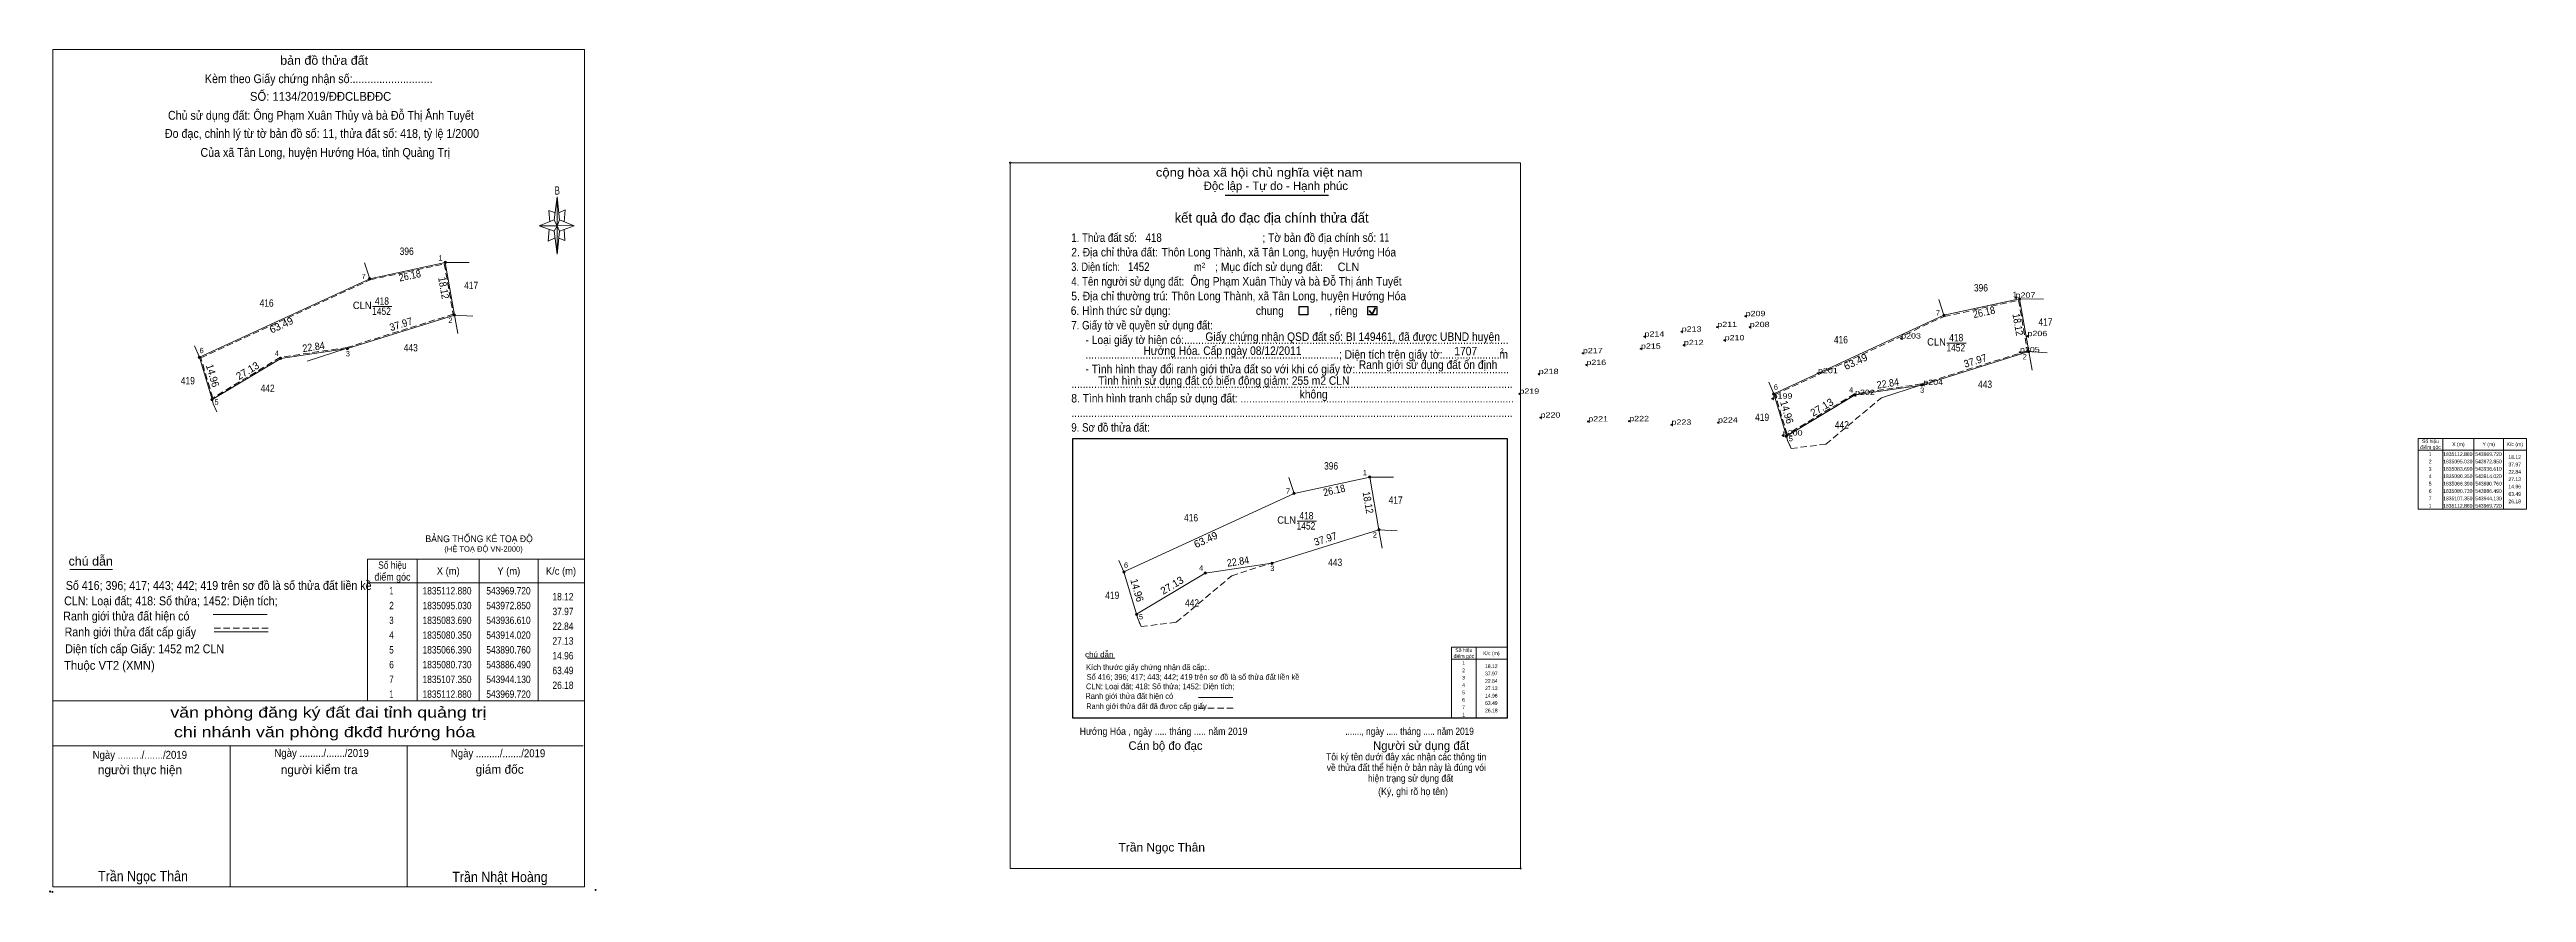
# Model space of a CAD drawing. Header units: metres. Extents: x 543288 to 552499, y 1822776 to 1839668.
# Drawn here: x 543303 to 544141, y 1834912 to 1835197 of the extents above; entities that cross this region are included whole.
import ezdxf
from ezdxf.enums import TextEntityAlignment as Align

# ---------------------------------------------------------------- set-up
doc = ezdxf.new("R2010")
doc.units = ezdxf.units.M
doc.header["$LTSCALE"] = 0.72
doc.header["$PDMODE"] = 32
doc.header["$PDSIZE"] = 0.36
doc.linetypes.add('MEDIUM_DASHED', pattern=[4.5, 3, -1.5])
for name, color, linetype, lineweight in [('1', 7, 'Continuous', 13), ('10', 7, 'Continuous', 13), ('17', 7, 'Continuous', 13), ('2', 7, 'Continuous', 25), ('5', 7, 'Continuous', 13), ('6', 7, 'Continuous', 13), ('63', 7, 'Continuous', 13)]:
    doc.layers.add(name, color=color, linetype=linetype, lineweight=lineweight)
doc.layers.add('12', color=7, linetype='Continuous')
doc.layers.add('7', color=7, linetype='Continuous')

msp = doc.modelspace()

# ---------------------------------------------------------------- texts
at = {"layer": '1'}
for s, width, p in [('CLN', 0.95, (543941.605, 1835097.08)), ('1452', 0.85, (543948.14, 1835095.09)), ('418', 0.85, (543948.29, 1835098.53))]:
    msp.add_text(s, height=2.5, dxfattribs=dict(at, width=width)).set_placement(p, align=Align.CENTER)
for s, height, width, p in [('BẢNG THỐNG KÊ TOẠ ĐỘ ', 2.3, 0.95, (543429.86, 1835030.51)), ('(HỆ TOẠ ĐỘ VN-2000)', 1.86, 0.9, (543436.26, 1835027.27))]:
    msp.add_text(s, height=height, dxfattribs=dict(at, width=width)).set_placement(p)
at = {"layer": '10'}
for s, width, p in [('396', 0.85, (543423.51, 1835127.79)), ('417', 0.85, (543445.35, 1835116.19)), ('416', 0.85, (543376.08, 1835110.23)), ('CLN', 0.95, (543408.455, 1835109.46)), ('1452', 0.85, (543414.99, 1835107.47)), ('418', 0.85, (543415.14, 1835110.91)), ('443', 0.85, (543424.9, 1835095.12)), ('419', 0.85, (543349.395, 1835083.96)), ('442', 0.85, (543376.41, 1835081.37)), ('396', 0.85, (543736.58, 1835055.1)), ('416', 0.85, (543689.15, 1835037.54)), ('CLN', 0.95, (543721.525, 1835036.77)), ('418', 0.85, (543728.21, 1835038.22)), ('417', 0.85, (543758.42, 1835043.5)), ('1452', 0.85, (543728.06, 1835034.78)), ('443', 0.85, (543737.97, 1835022.43)), ('419', 0.85, (543662.465, 1835011.27)), ('442', 0.85, (543689.48, 1835008.68))]:
    msp.add_text(s, height=2.5, dxfattribs=dict(at, width=width)).set_placement(p, align=Align.CENTER)
for s, rotation, width, p in [('26.18', 12.194, 0.9, (543424.811, 1835119.545)), ('18.12', 279.946, 0.9, (543434.814, 1835116.386)), ('37.97', 17.376, 0.95, (543421.952, 1835103.127)), ('22.84', 8.41, 0.9, (543392.152, 1835095.418)), ('14.96', 286.582, 0.95, (543356.601, 1835086.567)), ('26.18', 12.194, 0.9, (543737.881, 1835046.855)), ('18.12', 279.946, 0.9, (543747.883, 1835043.696)), ('37.97', 17.376, 0.95, (543735.022, 1835030.437)), ('22.84', 8.41, 0.9, (543705.222, 1835022.728)), ('14.96', 286.582, 0.95, (543669.671, 1835013.877))]:
    msp.add_text(s, height=2.5, rotation=rotation, dxfattribs=dict(at, width=width)).set_placement(p, align=Align.CENTER)
for s, width, p in [(' 1', 0.9, (543435.66, 1835125.88)), (' 7', 0.9, (543409.6, 1835119.58)), (' 2', 0.9, (543439.02, 1835104.77)), (' 6', 0.9, (543354.75, 1835094.52)), (' 4', 0.95, (543380.22, 1835093.57)), (' 3', 0.95, (543404.29, 1835093.44)), (' 5', 0.9, (543359.82, 1835077.05)), (' 1', 0.9, (543748.73, 1835053.19)), (' 7', 0.9, (543722.67, 1835046.89)), (' 2', 0.9, (543752.09, 1835032.08)), (' 6', 0.9, (543667.82, 1835021.83)), (' 4', 0.95, (543693.29, 1835020.88)), (' 3', 0.95, (543717.36, 1835020.75)), (' 5', 0.9, (543672.89, 1835004.36))]:
    msp.add_text(s, height=1.8, dxfattribs=dict(at, width=width)).set_placement(p, align=Align.RIGHT)
for s, rotation, p in [('63.49', 24.789, (543381.581, 1835102.885)), ('27.13', 30.971, (543370.257, 1835087.499)), ('63.49', 24.789, (543694.651, 1835030.195)), ('27.13', 30.971, (543683.327, 1835014.809))]:
    msp.add_text(s, height=2.5, rotation=rotation, dxfattribs=at).set_placement(p, align=Align.CENTER)
at = {"layer": '12', "width": 1.25}
for s, p in [('p207', (543968.38, 1835113.28)), ('p211', (543867.37, 1835103.36)), ('p209', (543876.98, 1835107.04)), ('p208', (543878.37, 1835103.34)), ('p215', (543841.52, 1835096.02)), ('p214', (543842.73, 1835100.13)), ('p213', (543855.32, 1835101.79)), ('p212', (543856.05, 1835097.23)), ('p210', (543869.86, 1835098.86)), ('p203', (543929.63, 1835099.47)), ('p206', (543972.42, 1835100.28)), ('p218', (543806.9, 1835087.43)), ('p217', (543821.86, 1835094.5)), ('p216', (543823.04, 1835090.51)), ('p201', (543901.48, 1835087.72)), ('p205', (543969.86, 1835094.83)), ('p219', (543800.34, 1835080.75)), ('p199', (543886.11, 1835079.12)), ('p202', (543914.02, 1835080.35)), ('p204', (543937.14, 1835083.77)), ('p220', (543807.52, 1835072.7)), ('p221', (543823.68, 1835071.38)), ('p222', (543837.55, 1835071.48)), ('p223', (543851.86, 1835070.26)), ('p224', (543867.62, 1835071.02)), ('p200', (543889.55, 1835066.63))]:
    msp.add_text(s, height=1.8, dxfattribs=at).set_placement(p)
at = {"layer": '2'}
for s, height, width, p in [('cộng hòa xã hội chủ nghĩa việt nam', 2.884, 1.15, (543677.21, 1835154.3)), ('2. Địa chỉ thửa đất:', 2.884, 0.9, (543648.59, 1835127.27)), ('1. Thửa đất số:', 2.884, 0.85, (543648.59, 1835132.21)), ('418', 2.89, 0.85, (543673.75, 1835132.21)), ('Thôn Long Thành, xã Tân Long, huyện Hướng Hóa', 2.89, 0.9, (543679.17, 1835127.27)), ('; Tờ bản đồ địa chính số:', 2.884, 0.9, (543713.31, 1835132.21)), ('11', 2.89, 0.75, (543753.02, 1835132.25)), ('3. Diện tích:', 2.884, 0.8, (543648.59, 1835122.32)), ('1452', 2.89, 0.85, (543667.79, 1835122.34)), ('m', 2.884, 0.8, (543690.18, 1835122.32)), ('2', 1.648, 0.8, (543692.77, 1835123.48)), ('; Mục đích sử dụng đất:', 2.884, 0.9, (543697.32, 1835122.32)), (' CLN', 2.888, 0.95, (543737.77, 1835122.3)), ('4. Tên người sử dụng đất:', 2.884, 0.85, (543648.59, 1835117.38)), ('5. Địa chỉ thường trú:', 2.884, 0.9, (543648.59, 1835112.43)), ('Thôn Long Thành, xã Tân Long, huyện Hướng Hóa', 2.89, 0.9, (543682.52, 1835112.45)), ('Ông Phạm Xuân Thủy và bà Đỗ Thị ánh Tuyết', 2.89, 0.9, (543688.93, 1835117.4)), ('6. Hình thức sử dụng:', 2.884, 0.9, (543648.42, 1835107.48)), ('7. Giấy tờ về quyền sử dụng đất:', 2.884, 0.85, (543648.59, 1835102.54)), ('chung                , riêng', 2.884, 0.9, (543711.1, 1835107.48)), ('     - Loại giấy tờ hiện có:..................................................................................................................', 2.884, 0.9, (543648.59, 1835097.6)), ('Hướng Hóa. Cấp ngày 08/12/2011', 2.89, 0.9, (543673.01, 1835093.92)), ('Giấy chứng nhận QSD đất số: BI 149461, đã được UBND huyện', 2.89, 0.9, (543694.01, 1835098.66)), ('     - Tình hình thay đổi ranh giới thửa đất so với khi có giấy tờ:......................................................', 2.884, 0.9, (543648.59, 1835087.71)), ('     .........................................................................................; Diện tích trên giấy tờ:....................m', 2.884, 0.9, (543648.59, 1835092.64)), ('Ranh giới sử dụng đất ổn định', 2.888, 0.9, (543745.94, 1835089.18)), ('1707', 2.89, 0.9, (543778.31, 1835093.76)), ('2', 1.648, 0.8, (543793.82, 1835094.47)), ('8. Tình hình tranh chấp sử dụng đất: ................................................................................................', 2.884, 0.9, (543648.59, 1835077.81)), ('...........................................................................................................................................................', 2.884, 0.9, (543648.59, 1835082.76)), ('Tình hình sử dụng đất có biến động giảm: 255 m2 CLN', 2.89, 0.9, (543657.7, 1835083.8)), ('không', 2.885, 0.9, (543725.94, 1835079.17)), ('...........................................................................................................................................................', 2.884, 0.9, (543648.59, 1835072.87)), ('9. Sơ đồ thửa đất:', 2.884, 0.85, (543648.59, 1835067.92)), ('Hướng Hóa , ngày ..... tháng ..... năm 2019', 2.47, 0.9, (543651.42, 1834965.23)), ('......., ngày ..... tháng ..... năm 2019', 2.47, 0.85, (543741.39, 1834965.23)), ('(Ký, ghi rõ họ tên)', 2.473, 0.9, (543752.5, 1834944.87)), ('Trần Ngọc Thân', 2.886, 1.05, (543664.58, 1834925.75))]:
    msp.add_text(s, height=height, dxfattribs=dict(at, width=width)).set_placement(p)
for s, height, p in [('Độc lập - Tự do - Hạnh phúc', 2.884, (543693.42, 1835149.75)), ('Cán bộ đo đạc', 2.885, (543667.96, 1834960.18)), ('Người sử dụng đất', 2.884, (543750.78, 1834960.18))]:
    msp.add_text(s, height=height, dxfattribs=at).set_placement(p)
for s, height, p in [('kết quả đo đạc địa chính thửa đất', 3.297, (543716.435, 1835138.72)), ('.', 0.824, (543800.732, 1834919.56))]:
    msp.add_text(s, height=height, dxfattribs=at).set_placement(p, align=Align.CENTER)
for s, height, width, p in [('.....', 1.6, 0.95, (543693.855, 1834987.17)), ('Tôi ký tên dưới đây xác nhận các thông tin', 2.383, 0.9, (543762, 1834956.65)), ('về thửa đất thể hiện ở bản này là đúng vói', 2.383, 0.9, (543762.05, 1834953.01)), ('hiện trạng sử dụng đất', 2.383, 0.9, (543763.49, 1834949.36))]:
    msp.add_text(s, height=height, dxfattribs=dict(at, width=width)).set_placement(p, align=Align.CENTER)
at = {"layer": '5'}
for s, height, width, p in [('Kèm theo Giấy chứng nhận số:...........................', 3, 0.9, (543393.72, 1835185.96)), ('bản đồ thửa đất', 3, 1.05, (543395.56, 1835192.18)), ('SỐ: 1134/2019/ĐĐCLBĐĐC', 3, 0.95, (543394.36, 1835179.98)), ('Chủ sử dụng đất: Ông Phạm Xuân Thủy và bà Đỗ Thị Anh Tuyết', 3, 0.9, (543394.455, 1835173.56)), ('Đo đạc, chỉnh lý từ tờ bản đồ số: 11, thửa đất số: 418, tỷ lệ 1/2000 ', 3, 0.9, (543395.325, 1835167.42)), ('Của xã Tân Long, huyện Hướng Hóa, tỉnh Quảng Trị', 3, 0.9, (543395.91, 1835161)), ('B', 2.755, 0.75, (543474.495, 1835148.22)), ('văn phòng đăng ký đất đai tỉnh quảng trị', 3.6, 1.25, (543396.995, 1834971.09)), ('chi nhánh văn phòng đkđđ hướng hóa', 3.6, 1.25, (543395.71, 1834964.45)), ('Ngày ........./......./2019', 2.7, 0.9, (543333.135, 1834957.14)), ('Ngày ........./......./2019', 2.7, 0.9, (543394.695, 1834957.78)), ('Ngày ........./......./2019', 2.7, 0.9, (543454.455, 1834957.68)), ('Trần Ngọc Thân', 3.5, 0.9, (543334.215, 1834915.66)), ('Trần Nhật Hoàng', 3.5, 0.9, (543455.095, 1834915.4))]:
    msp.add_text(s, height=height, dxfattribs=dict(at, width=width)).set_placement(p, align=Align.CENTER)
for s, p in [('người thực hiện', (543333.185, 1834951.92)), ('người kiểm tra', (543393.895, 1834951.96)), ('giám đốc', (543454.99, 1834952.08))]:
    msp.add_text(s, height=3, dxfattribs=at).set_placement(p, align=Align.CENTER)
at = {"layer": '6'}
for s, height, width, p in [('chú dẫn', 3, 1.05, (543309.01, 1835022.59)), ('Số 416; 396; 417; 443; 442; 419 trên sơ đồ là số thửa đất liền kề', 3, 0.9, (543308.07, 1835014.36)), ('Ranh giới thửa đất hiện có ', 3, 0.9, (543307.21, 1835003.99)), ('CLN: Loại đất; 418: Số thửa; 1452: Diện tích;', 3, 0.9, (543307.51, 1835009.13)), ('Ranh giới thửa đất cấp giấy', 3, 0.9, (543307.67, 1834998.61)), ('Diện tích cấp Giấy: 1452 m2 CLN', 3, 0.9, (543307.88, 1834992.9)), ('Thuộc VT2 (XMN)', 3, 0.95, (543307.49, 1834987.28)), ('chú dẫn', 1.92, 1.05, (543653.26, 1834991.51)), ('Kích thước giấy chứng nhận đã cấp:', 1.92, 0.9, (543653.62, 1834987.22)), ('Ranh giới thửa đất hiện có ', 1.92, 0.9, (543653.37, 1834977.44)), ('CLN: Loại đất; 418: Số thửa; 1452: Diện tích;', 1.92, 0.9, (543653.56, 1834980.72)), ('Số 416; 396; 417; 443; 442; 419 trên sơ đồ là số thửa đất liền kề', 1.92, 0.9, (543653.79, 1834983.89)), ('Ranh giới thửa đất đã được cấp giấy', 1.92, 0.85, (543653.66, 1834974))]:
    msp.add_text(s, height=height, dxfattribs=dict(at, width=width)).set_placement(p)
at = {"layer": '63'}
for s, height, width, p in [('396', 2.5, 0.85, (543956.66, 1835115.41)), ('417', 2.5, 0.85, (543978.5, 1835103.81)), ('416', 2.5, 0.85, (543909.23, 1835097.85)), ('443', 2.5, 0.85, (543958.05, 1835082.74)), ('419', 2.5, 0.85, (543882.545, 1835071.58)), ('442', 2.5, 0.85, (543909.56, 1835068.99)), ('điểm góc', 1.25, 0.9, (544108.9, 1835062.05)), ('Số hiệu', 1.25, 0.85, (544108.9, 1835064.05)), ('X (m)', 1.25, 0.95, (544118.35, 1835063.05)), ('Y (m)', 1.25, 0.95, (544128.605, 1835063.05)), ('K/c (m)', 1.25, 0.95, (544137.445, 1835063.05)), (' 3', 1.25, 0.8, (544108.545, 1835054.7)), (' 2', 1.25, 0.85, (544108.555, 1835057.2)), (' 1', 1.25, 0.75, (544108.55, 1835059.7)), ('1835112.880', 1.25, 0.85, (544118.15, 1835059.7)), ('1835095.030', 1.25, 0.85, (544118.15, 1835057.2)), ('1835083.690', 1.25, 0.85, (544118.15, 1835054.7)), ('543969.720', 1.25, 0.85, (544128.55, 1835059.7)), ('543972.850', 1.25, 0.85, (544128.55, 1835057.2)), ('543936.610', 1.25, 0.85, (544128.55, 1835054.7)), (' 4', 1.25, 0.85, (544108.55, 1835052.2)), (' 5', 1.25, 0.8, (544108.555, 1835049.7)), (' 6', 1.25, 0.85, (544108.555, 1835047.2)), ('1835080.350', 1.25, 0.85, (544118.15, 1835052.2)), ('1835066.390', 1.25, 0.85, (544118.15, 1835049.7)), ('1835080.730', 1.25, 0.85, (544118.15, 1835047.2)), ('543914.020', 1.25, 0.85, (544128.55, 1835052.2)), ('543890.760', 1.25, 0.85, (544128.55, 1835049.7)), ('543886.490', 1.25, 0.85, (544128.55, 1835047.2)), (' 7', 1.25, 0.8, (544108.555, 1835044.7)), (' 1', 1.25, 0.75, (544108.55, 1835042.2)), ('1835107.350', 1.25, 0.85, (544118.15, 1835044.7)), ('1835112.880', 1.25, 0.85, (544118.15, 1835042.2)), ('543944.130', 1.25, 0.85, (544128.55, 1835044.7)), ('543969.720', 1.25, 0.85, (544128.55, 1835042.2)), ('Số hiệu', 2.5, 0.85, (543418.69, 1835021.5)), ('X (m)', 2.5, 0.95, (543437.58, 1835019.5)), ('Y (m)', 2.5, 0.95, (543458.095, 1835019.5)), ('K/c (m)', 2.5, 0.95, (543475.77, 1835019.5)), ('điểm góc', 2.5, 0.9, (543418.69, 1835017.5)), (' 1', 2.5, 0.75, (543417.975, 1835012.8)), ('1835112.880', 2.5, 0.85, (543437.18, 1835012.8)), ('543969.720', 2.5, 0.85, (543457.985, 1835012.8)), (' 3', 2.5, 0.8, (543417.97, 1835002.8)), (' 2', 2.5, 0.85, (543417.99, 1835007.8)), ('1835095.030', 2.5, 0.85, (543437.18, 1835007.8)), ('1835083.690', 2.5, 0.85, (543437.18, 1835002.8)), ('543972.850', 2.5, 0.85, (543457.985, 1835007.8)), ('543936.610', 2.5, 0.85, (543457.985, 1835002.8)), (' 4', 2.5, 0.85, (543417.975, 1834997.8)), ('1835080.350', 2.5, 0.85, (543437.18, 1834997.8)), ('543914.020', 2.5, 0.85, (543457.985, 1834997.8)), (' 5', 2.5, 0.8, (543417.99, 1834992.8)), (' 6', 2.5, 0.85, (543417.99, 1834987.8)), ('1835066.390', 2.5, 0.85, (543437.18, 1834992.8)), ('1835080.730', 2.5, 0.85, (543437.18, 1834987.8)), ('543890.760', 2.5, 0.85, (543457.985, 1834992.8)), ('543886.490', 2.5, 0.85, (543457.985, 1834987.8)), ('điểm góc', 1.25, 0.9, (543781.54, 1834991.32)), ('Số hiệu', 1.25, 0.85, (543781.54, 1834993.32)), (' 2', 1.25, 0.85, (543781.195, 1834986.47)), (' 1', 1.25, 0.75, (543781.19, 1834988.97)), ('K/c (m)', 1.25, 0.95, (543790.855, 1834992.25)), (' 7', 2.5, 0.8, (543417.99, 1834982.8)), (' 1', 2.5, 0.75, (543417.975, 1834977.8)), ('1835107.350', 2.5, 0.85, (543437.18, 1834982.8)), ('1835112.880', 2.5, 0.85, (543437.18, 1834977.8)), ('543944.130', 2.5, 0.85, (543457.985, 1834982.8)), ('543969.720', 2.5, 0.85, (543457.985, 1834977.8)), (' 4', 1.25, 0.85, (543781.19, 1834981.47)), (' 3', 1.25, 0.8, (543781.185, 1834983.97)), (' 5', 1.25, 0.8, (543781.195, 1834978.97)), (' 6', 1.25, 0.85, (543781.195, 1834976.47)), (' 7', 1.25, 0.8, (543781.195, 1834973.97)), (' 1', 1.25, 0.75, (543781.19, 1834971.47))]:
    msp.add_text(s, height=height, dxfattribs=dict(at, width=width)).set_placement(p, align=Align.CENTER)
for s, height, width, p in [(' 1', 1.8, 0.9, (543968.81, 1835113.5)), (' 7', 1.8, 0.9, (543942.75, 1835107.2)), (' 2', 1.8, 0.9, (543972.17, 1835092.39)), (' 6', 1.8, 0.9, (543887.9, 1835082.14)), (' 4', 1.8, 0.95, (543913.37, 1835081.19)), (' 3', 1.8, 0.95, (543937.44, 1835081.06)), (' 5', 1.8, 0.9, (543892.97, 1835064.67)), ('37.97', 1.25, 0.85, (544139.55, 1835056.2)), ('22.84', 1.25, 0.85, (544139.55, 1835053.7)), ('18.12', 1.25, 0.85, (544139.55, 1835058.7)), ('27.13', 1.25, 0.85, (544139.55, 1835051.2)), ('63.49', 1.25, 0.85, (544139.55, 1835046.2)), ('14.96', 1.25, 0.85, (544139.55, 1835048.7)), ('26.18', 1.25, 0.85, (544139.55, 1835043.7)), ('18.12', 2.5, 0.85, (543479.99, 1835010.8)), ('37.97', 2.5, 0.85, (543479.99, 1835005.8)), ('22.84', 2.5, 0.85, (543479.98, 1835000.8)), ('27.13', 2.5, 0.85, (543479.99, 1834995.8)), ('63.49', 2.5, 0.85, (543479.98, 1834985.8)), ('14.96', 2.5, 0.85, (543479.99, 1834990.8)), ('18.12', 1.25, 0.85, (543792.96, 1834987.9)), ('26.18', 2.5, 0.85, (543479.99, 1834980.8)), ('37.97', 1.25, 0.85, (543792.96, 1834985.4)), ('22.84', 1.25, 0.85, (543792.96, 1834982.9)), ('27.13', 1.25, 0.85, (543792.96, 1834980.4)), ('26.18', 1.25, 0.85, (543792.96, 1834972.9)), ('63.49', 1.25, 0.85, (543792.96, 1834975.4)), ('14.96', 1.25, 0.85, (543792.96, 1834977.9))]:
    msp.add_text(s, height=height, dxfattribs=dict(at, width=width)).set_placement(p, align=Align.RIGHT)
for s, rotation, width, p in [('26.18', 12.194, 0.9, (543957.961, 1835107.165)), ('18.12', 279.946, 0.9, (543967.963, 1835104.006)), ('37.97', 17.376, 0.95, (543955.102, 1835090.746)), ('22.84', 8.41, 0.9, (543925.302, 1835083.038)), ('14.96', 286.582, 0.95, (543889.751, 1835074.187))]:
    msp.add_text(s, height=2.5, rotation=rotation, dxfattribs=dict(at, width=width)).set_placement(p, align=Align.CENTER)
for s, rotation, p in [('63.49', 24.789, (543914.731, 1835090.505)), ('27.13', 30.971, (543903.407, 1835075.119))]:
    msp.add_text(s, height=2.5, rotation=rotation, dxfattribs=at).set_placement(p, align=Align.CENTER)

# ---------------------------------------------------------------- hatches: boundary and pattern name
at = {"layer": '10'}
for points in [[(543436.97, 1835125.26, 1), (543436.17, 1835125.26, 1)], [(543411.38, 1835119.73, 1), (543410.58, 1835119.73, 1)], [(543440.1, 1835107.41, 1), (543439.3, 1835107.41, 1)], [(543353.74, 1835093.11, 1), (543352.94, 1835093.11, 1)], [(543381.27, 1835092.73, 1), (543380.47, 1835092.73, 1)], [(543403.86, 1835096.07, 1), (543403.06, 1835096.07, 1)], [(543358.01, 1835078.77, 1), (543357.21, 1835078.77, 1)], [(543724.45, 1835047.04, 1), (543723.65, 1835047.04, 1)], [(543750.04, 1835052.57, 1), (543749.24, 1835052.57, 1)], [(543753.17, 1835034.72, 1), (543752.37, 1835034.72, 1)], [(543716.93, 1835023.38, 1), (543716.13, 1835023.38, 1)], [(543666.81, 1835020.42, 1), (543666.01, 1835020.42, 1)], [(543694.34, 1835020.04, 1), (543693.54, 1835020.04, 1)], [(543671.08, 1835006.08, 1), (543670.28, 1835006.08, 1)]]:
    msp.add_hatch(color=256, dxfattribs=at).paths.add_polyline_path(points)
at = {"layer": '5'}
msp.add_hatch(color=256, dxfattribs=at).paths.add_polyline_path([(543430.58, 1835176.7), (543431.05, 1835176.99), (543431.12, 1835177.05), (543431.18, 1835177.14), (543431.15, 1835177.21), (543431.09, 1835177.24), (543430.99, 1835177.21), (543430.9, 1835177.14), (543430.45, 1835176.7)])
at = {"layer": '63'}
for points in [[(543944.53, 1835107.35, 1), (543943.73, 1835107.35, 1)], [(543970.12, 1835112.88, 1), (543969.32, 1835112.88, 1)], [(543973.25, 1835095.03, 1), (543972.45, 1835095.03, 1)], [(543886.89, 1835080.73, 1), (543886.09, 1835080.73, 1)], [(543914.42, 1835080.35, 1), (543913.62, 1835080.35, 1)], [(543937.01, 1835083.69, 1), (543936.21, 1835083.69, 1)], [(543891.16, 1835066.39, 1), (543890.36, 1835066.39, 1)]]:
    msp.add_hatch(color=256, dxfattribs=at).paths.add_polyline_path(points)

# ---------------------------------------------------------------- linework, layer by layer
at = {"layer": '1'}
msp.add_lwpolyline([(543969.72, 1835112.88), (543972.85, 1835095.03), (543936.61, 1835083.69), (543914.02, 1835080.35), (543890.76, 1835066.39), (543886.49, 1835080.73), (543944.13, 1835107.35)], close=True, dxfattribs=at)
at = {"layer": '10'}
for p, q in [((543409.21, 1835125.07), (543410.98, 1835119.73)), ((543436.57, 1835125.26), (543444.66, 1835125.18)), ((543411.97, 1835110.3), (543418.51, 1835110.3)), ((543439.7, 1835107.41), (543445.88, 1835107.01)), ((543439.7, 1835107.41), (543440.8, 1835101.12)), ((543942.36, 1835112.69), (543944.13, 1835107.35)), ((543969.72, 1835112.88), (543977.81, 1835112.8)), ((543351.66, 1835097.04), (543353.34, 1835093.11)), ((543353.34, 1835093.11), (543357.61, 1835078.77)), ((543357.61, 1835078.77), (543380.87, 1835092.73)), ((543380.87, 1835092.73), (543403.46, 1835096.07)), ((543389.84, 1835091.81), (543403.06, 1835096.07)), ((543972.85, 1835095.03), (543979.03, 1835094.63)), ((543972.85, 1835095.03), (543973.95, 1835088.74)), ((543884.81, 1835084.66), (543886.49, 1835080.73)), ((543886.49, 1835080.73), (543890.76, 1835066.39)), ((543890.76, 1835066.39), (543914.02, 1835080.35)), ((543722.28, 1835052.38), (543724.05, 1835047.04)), ((543749.64, 1835052.57), (543757.73, 1835052.49)), ((543725.04, 1835037.61), (543731.58, 1835037.61)), ((543752.77, 1835034.72), (543758.95, 1835034.32)), ((543752.77, 1835034.72), (543753.87, 1835028.43)), ((543664.73, 1835024.35), (543666.41, 1835020.42)), ((543693.94, 1835020.04), (543716.53, 1835023.38)), ((543666.41, 1835020.42), (543670.68, 1835006.08)), ((543670.68, 1835006.08), (543693.94, 1835020.04))]:
    msp.add_line(p, q, dxfattribs=at)
at = {"layer": '10', "linetype": 'MEDIUM_DASHED'}
msp.add_line((543702.91, 1835019.12), (543716.13, 1835023.38), dxfattribs=at)
at = {"layer": '10'}
for points in [[(543353.34, 1835093.11), (543410.98, 1835119.73), (543436.57, 1835125.26), (543439.7, 1835107.41), (543403.46, 1835096.07)], [(543886.49, 1835080.73), (543944.13, 1835107.35), (543969.72, 1835112.88), (543972.85, 1835095.03), (543936.61, 1835083.69)], [(543357.61, 1835078.77), (543358.03, 1835077.34), (543359.2, 1835074.63)], [(543890.76, 1835066.39), (543891.18, 1835064.96), (543892.35, 1835062.25)], [(543666.41, 1835020.42), (543724.05, 1835047.04), (543749.64, 1835052.57), (543752.77, 1835034.72), (543716.53, 1835023.38)], [(543670.68, 1835006.08), (543671.1, 1835004.65), (543672.27, 1835001.94)]]:
    msp.add_lwpolyline(points, dxfattribs=at)
for points in [[(543436.57, 1835125.26), (543439.7, 1835107.41), (543403.46, 1835096.07), (543380.87, 1835092.73), (543357.61, 1835078.77), (543353.34, 1835093.11), (543410.98, 1835119.73)], [(543749.64, 1835052.57), (543752.77, 1835034.72), (543716.53, 1835023.38), (543693.94, 1835020.04), (543670.68, 1835006.08), (543666.41, 1835020.42), (543724.05, 1835047.04)]]:
    msp.add_lwpolyline(points, close=True, dxfattribs=at)
at = {"layer": '10', "linetype": 'MEDIUM_DASHED'}
msp.add_lwpolyline([(543436.25, 1835124.78), (543439.25, 1835107.69), (543403.37, 1835096.46), (543380.73, 1835093.11), (543357.85, 1835079.38), (543353.82, 1835092.89), (543411.11, 1835119.35)], close=True, dxfattribs=at)
msp.add_lwpolyline([(543670.68, 1835006.08), (543671.1, 1835004.65), (543672.27, 1835001.94), (543684.09, 1835003.37), (543702.91, 1835019.12)], dxfattribs=at)
at = {"layer": '10'}
for centre in [(543436.57, 1835125.26), (543410.98, 1835119.73), (543439.7, 1835107.41), (543353.34, 1835093.11), (543380.87, 1835092.73), (543403.46, 1835096.07), (543357.61, 1835078.77), (543724.05, 1835047.04), (543749.64, 1835052.57), (543752.77, 1835034.72), (543716.53, 1835023.38), (543666.41, 1835020.42), (543693.94, 1835020.04), (543670.68, 1835006.08)]:
    msp.add_circle(centre, 0.4, dxfattribs=at)
at = {"layer": '17'}
for p, q in [((543309.41, 1835021.23), (543323.89, 1835021.23)), ((543654.1, 1834991.22), (543663.37, 1834991.22))]:
    msp.add_line(p, q, dxfattribs=at)
at = {"layer": '2'}
for p, q in [((543700.72, 1835148.06), (543735.66, 1835148.06)), ((543649.12, 1835065.64), (543796.24, 1835065.64)), ((543796.24, 1835065.64), (543796.24, 1834970.94))]:
    msp.add_line(p, q, dxfattribs=at)
at = {"layer": '2', "lineweight": 35}
for p, q in [((543749.46, 1835109), (543750.44, 1835107.72)), ((543750.44, 1835107.72), (543751.64, 1835109.86))]:
    msp.add_line(p, q, dxfattribs=at)
at = {"layer": '2', "lineweight": 13}
msp.add_lwpolyline([(543627.93, 1835159.02), (543800.74, 1835159.02), (543800.74, 1834920.01), (543627.93, 1834920.01)], close=True, dxfattribs=at)
at = {"layer": '2'}
for points in [[(543725.72, 1835110.27), (543728.69, 1835110.27), (543728.69, 1835107.51), (543725.72, 1835107.51)], [(543749.07, 1835110.27), (543752.04, 1835110.27), (543752.04, 1835107.51), (543749.07, 1835107.51)]]:
    msp.add_lwpolyline(points, close=True, dxfattribs=at)
msp.add_lwpolyline([(543796.24, 1834970.94), (543649.12, 1834970.94), (543649.12, 1835065.64)], dxfattribs=at)
for p in [(543627.93, 1835159.02), (543800.74, 1834920.01)]:
    msp.add_point(p, dxfattribs=at)
at = {"layer": '5'}
for p, q in [((543473.42, 1835139.62), (543474.42, 1835147.42)), ((543475.22, 1835139.62), (543480.22, 1835137.62)), ((543473.42, 1835135.82), (543468.42, 1835137.62)), ((543475.22, 1835135.82), (543474.42, 1835128.02)), ((543477.02, 1835132.62), (543475.02, 1835133.42)), ((543476.82, 1835136.42), (543477.02, 1835132.62)), ((543303.68, 1834976.74), (543483.68, 1834976.74)), ((543303.68, 1834961.54), (543483.28, 1834961.54)), ((543303.68, 1834961.54), (543483.28, 1834961.54)), ((543303.68, 1834961.54), (543483.28, 1834961.54)), ((543363.68, 1834913.74), (543363.68, 1834961.54)), ((543423.68, 1834913.74), (543423.68, 1834961.54))]:
    msp.add_line(p, q, dxfattribs=at)
for points in [[(543303.68, 1835197.34), (543483.68, 1835197.34), (543483.68, 1834913.74), (543303.68, 1834913.74)], [(543430.58, 1835176.7), (543431.05, 1835176.99), (543431.12, 1835177.05), (543431.18, 1835177.14), (543431.15, 1835177.21), (543431.09, 1835177.24), (543430.99, 1835177.21), (543430.9, 1835177.14), (543430.45, 1835176.7)], [(543474.42, 1835147.42), (543475.22, 1835139.62), (543474.42, 1835137.62)], [(543474.42, 1835137.62), (543468.42, 1835137.62), (543473.42, 1835139.62), (543475.22, 1835135.82), (543480.22, 1835137.62), (543474.42, 1835137.82)], [(543474.42, 1835137.62), (543474.42, 1835128.02), (543473.42, 1835135.82)]]:
    msp.add_lwpolyline(points, close=True, dxfattribs=at)
for points in [[(543474.42, 1835137.62), (543473.42, 1835139.62), (543468.42, 1835137.62)], [(543473.82, 1835142.02), (543471.62, 1835142.82), (543472.02, 1835139.02)], [(543475.02, 1835142.02), (543477.22, 1835143.02), (543476.82, 1835139.02)], [(543471.82, 1835136.42), (543471.42, 1835132.42), (543473.62, 1835133.42)], [(543474.42, 1835137.62), (543475.22, 1835135.82), (543480.22, 1835137.62)], [(543483.68, 1834913.74), (543303.68, 1834913.74), (543303.68, 1834961.54)]]:
    msp.add_lwpolyline(points, dxfattribs=at)
for p in [(543302.74, 1834912.2), (543303.54, 1834912.06)]:
    msp.add_point(p, dxfattribs=at)
at = {"layer": '6'}
for p, q in [((543357.99, 1835005.97), (543376.27, 1835005.97)), ((543358.27, 1835000.11), (543376.55, 1835000.11)), ((543691.62, 1834977.91), (543703.31, 1834977.91))]:
    msp.add_line(p, q, dxfattribs=at)
at = {"layer": '6', "linetype": 'MEDIUM_DASHED'}
for p, q in [((543358.27, 1835001.35), (543376.67, 1835001.35)), ((543691.6, 1834974.3), (543703.38, 1834974.3))]:
    msp.add_line(p, q, dxfattribs=at)
at = {"layer": '6'}
msp.add_point((543487.48, 1834912.74), dxfattribs=at)
at = {"layer": '63'}
for p, q in [((543945.12, 1835097.92), (543951.66, 1835097.92)), ((543914.02, 1835080.35), (543936.61, 1835083.69)), ((543922.99, 1835079.43), (543936.21, 1835083.69)), ((544113.1, 1835065.67), (544113.1, 1835041.67)), ((544123.6, 1835065.67), (544123.6, 1835041.67)), ((544133.6, 1835065.67), (544133.6, 1835041.67)), ((544104.7, 1835061.67), (544141.4, 1835061.67)), ((543427.08, 1835024.74), (543427.08, 1834976.74)), ((543448.08, 1835024.74), (543448.08, 1834976.74)), ((543468.08, 1835024.74), (543468.08, 1834976.74)), ((543410.28, 1835016.74), (543483.68, 1835016.74)), ((543777.34, 1834990.94), (543796.24, 1834990.94)), ((543785.74, 1834994.94), (543785.74, 1834970.94)), ((543796.24, 1834994.94), (543796.24, 1834970.94))]:
    msp.add_line(p, q, dxfattribs=at)
at = {"layer": '63', "linetype": 'MEDIUM_DASHED'}
msp.add_lwpolyline([(543969.4, 1835112.4), (543972.4, 1835095.31), (543936.52, 1835084.08), (543913.88, 1835080.73), (543891, 1835067), (543886.97, 1835080.51), (543944.26, 1835106.97)], close=True, dxfattribs=at)
msp.add_lwpolyline([(543890.76, 1835066.39), (543891.18, 1835064.96), (543892.35, 1835062.25), (543904.17, 1835063.68), (543922.99, 1835079.43)], dxfattribs=at)
at = {"layer": '63'}
for points in [[(544104.7, 1835065.67), (544141.4, 1835065.67), (544141.4, 1835041.67), (544104.7, 1835041.67)], [(543410.28, 1835024.74), (543483.68, 1835024.74), (543483.68, 1834976.74), (543410.28, 1834976.74)]]:
    msp.add_lwpolyline(points, close=True, dxfattribs=at)
msp.add_lwpolyline([(543796.24, 1834970.94), (543777.34, 1834970.94), (543777.34, 1834994.94), (543796.24, 1834994.94)], dxfattribs=at)
for centre in [(543944.13, 1835107.35), (543969.72, 1835112.88), (543972.85, 1835095.03), (543886.49, 1835080.73), (543914.02, 1835080.35), (543936.61, 1835083.69), (543890.76, 1835066.39)]:
    msp.add_circle(centre, 0.4, dxfattribs=at)
at = {"layer": '7'}
for p in [(543876.98, 1835107.05), (543968.38, 1835113.28), (543842.73, 1835100.13), (543855.32, 1835101.79), (543856.05, 1835097.23), (543867.37, 1835103.36), (543869.86, 1835098.86), (543878.37, 1835103.33), (543929.63, 1835099.47), (543972.42, 1835100.28), (543821.85, 1835094.5), (543823.04, 1835090.51), (543841.53, 1835096.02), (543969.86, 1835094.83), (543800.34, 1835080.75), (543806.89, 1835087.43), (543901.48, 1835087.72), (543914.03, 1835080.35), (543937.14, 1835083.77), (543807.52, 1835072.69), (543823.68, 1835071.37), (543837.55, 1835071.48), (543886.11, 1835079.12), (543851.86, 1835070.26), (543867.62, 1835071.02), (543889.55, 1835066.63)]:
    msp.add_point(p, dxfattribs=at)

msp.set_redraw_order([(e.dxf.handle, doc.entitydb.next_handle()) for e in msp.query("TEXT MTEXT ATTDEF DIMENSION ARC_DIMENSION")])  # texts and dimensions are drawn at this point

doc.saveas('drawing.dxf')
